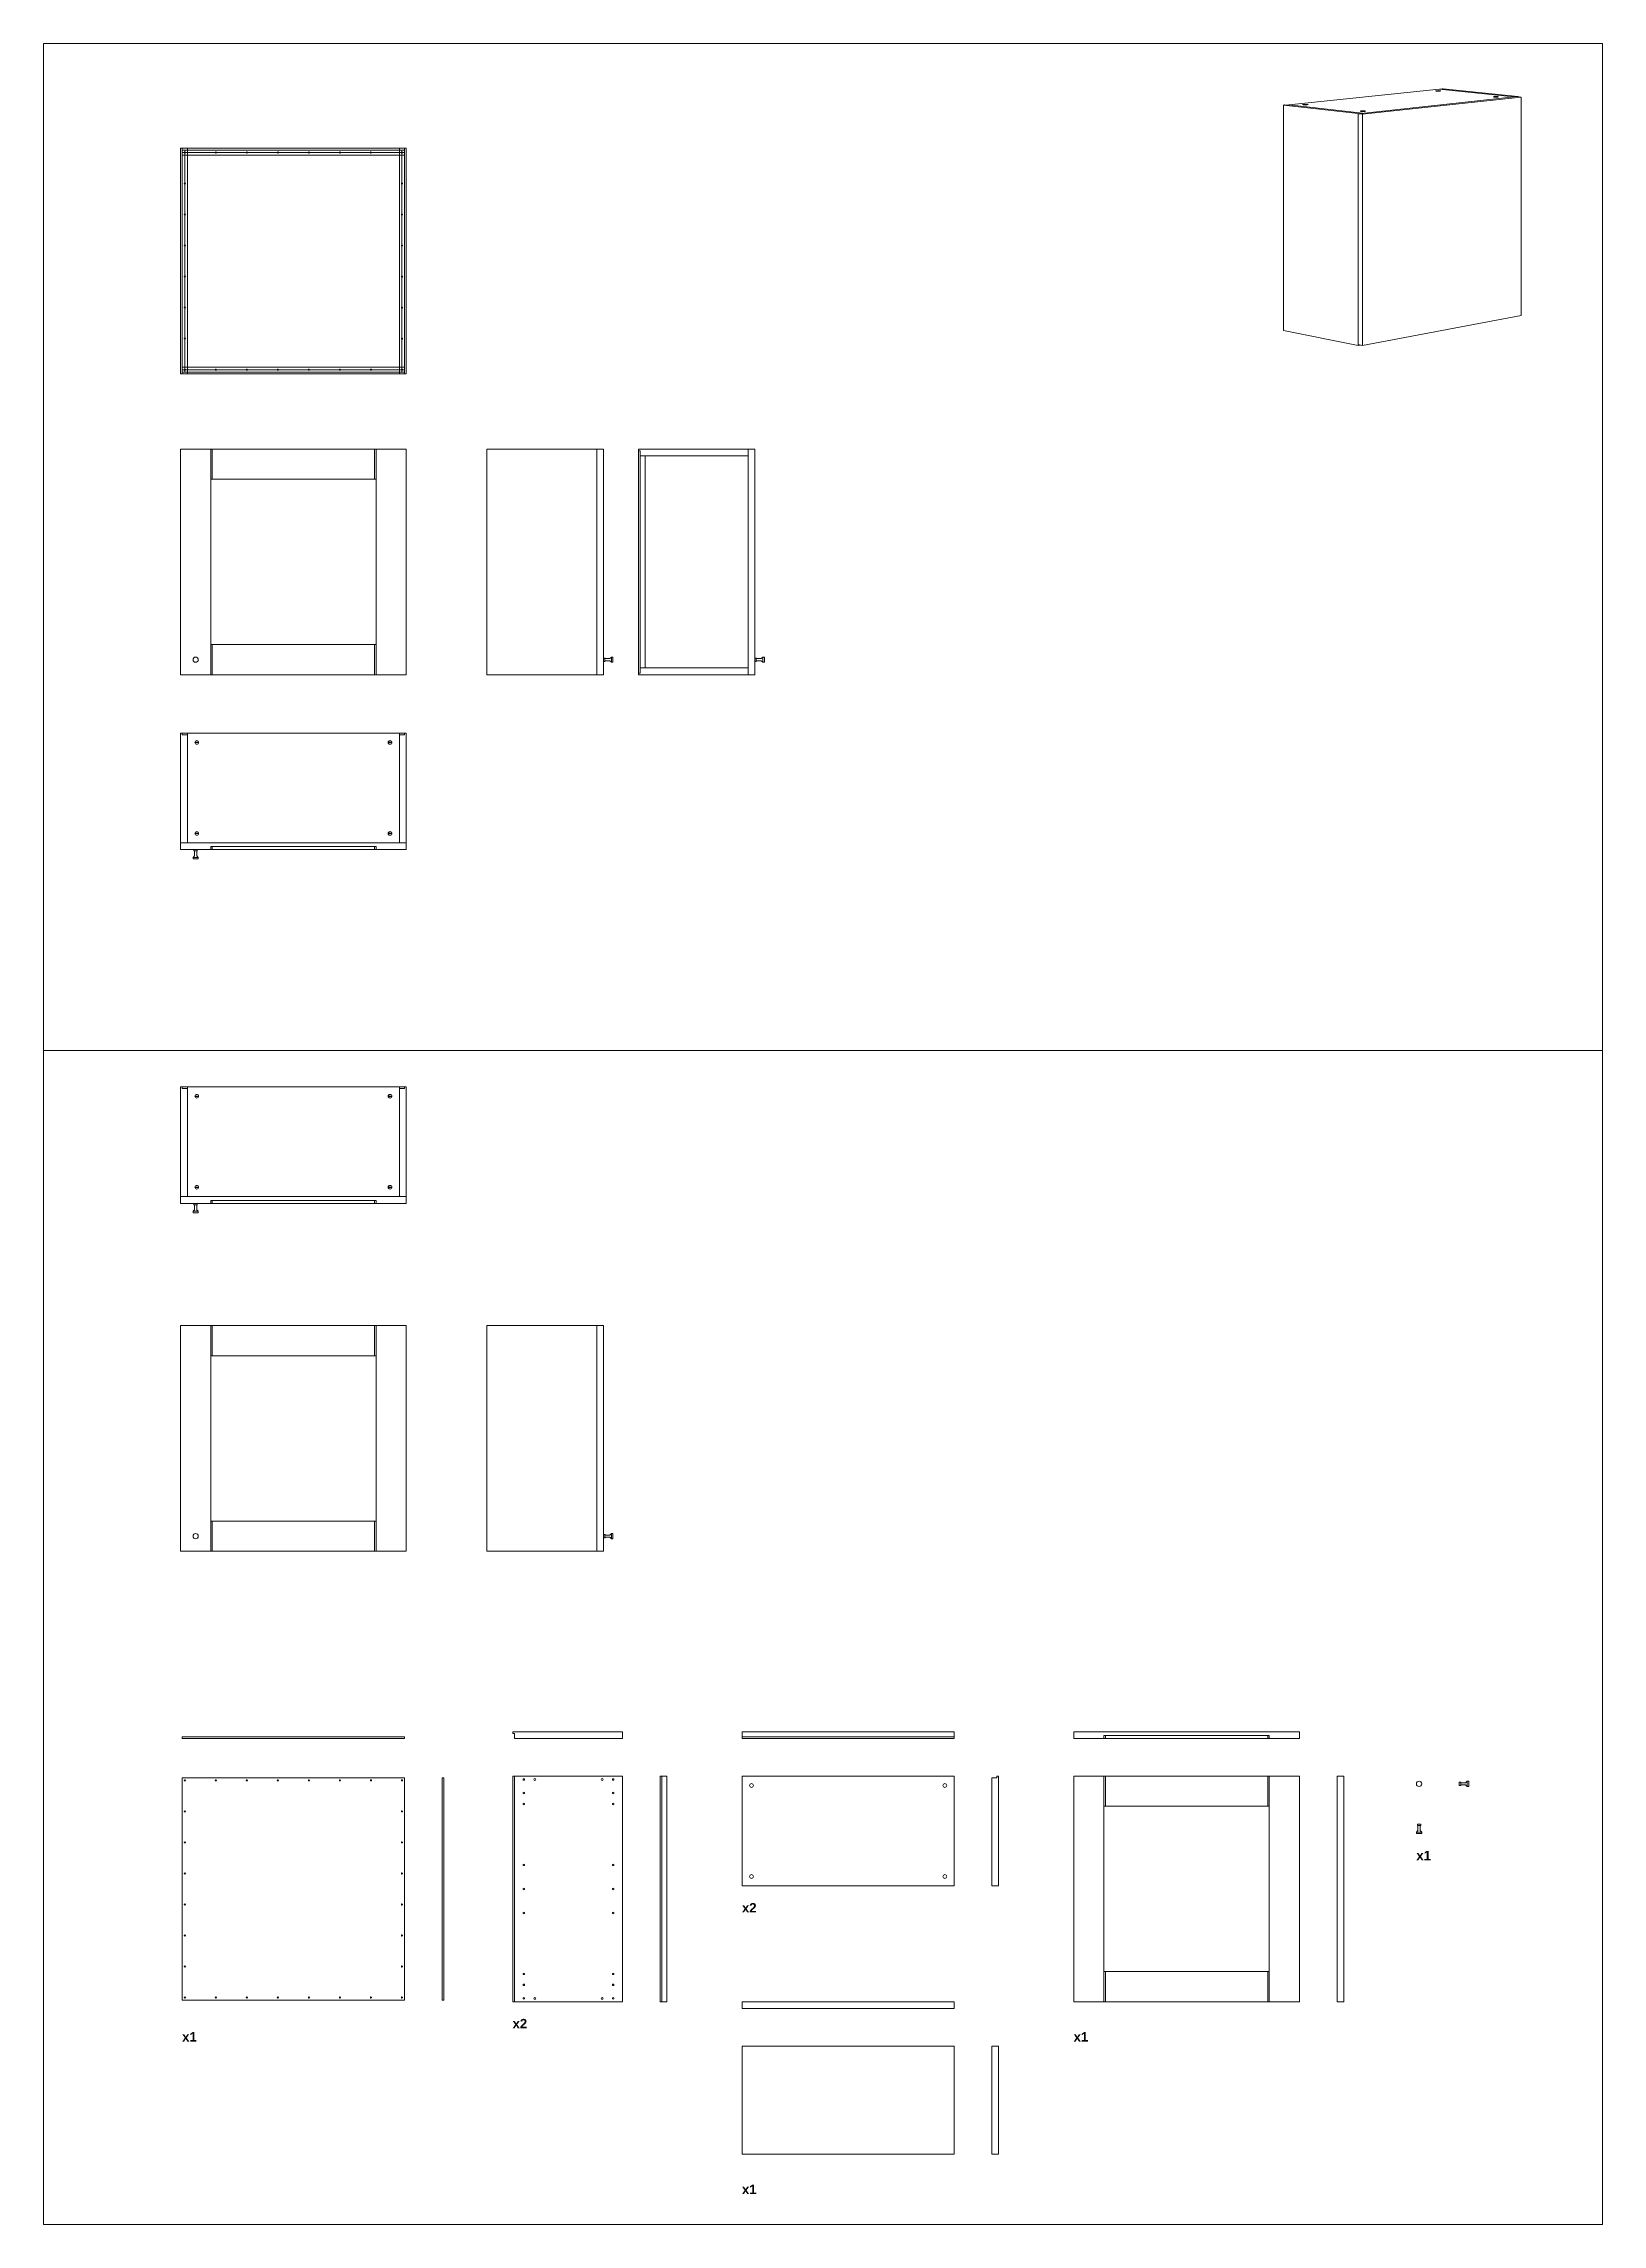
# Model space of a CAD drawing. Header units: centimetres. Extents: x -1165 to 380, y -206 to 683.
# Drawn here: x -34 to 380, y 103 to 683 of the extents above; entities that cross this region are included whole.
import ezdxf

# ---------------------------------------------------------------- set-up
doc = ezdxf.new("R2010")
doc.units = ezdxf.units.CM
doc.header["$MEASUREMENT"] = 0
for name, color, linetype, lineweight in [('A-FURN_Num_Penna__252_Num_Penna__252_Num_Penna__3_Num_Penna__252_Num_Penna__252_Num_Penna__252_Num_Penna__252_Num_Penna__252_Num_Penna__252_Num_Penna__252_Num_Penna__252_Num_Penna__252_Num_Penna__252_Num_Penna__252_Num_Penna__5', 5, 'Continuous', 18), ('A-SECT-PATT_Num_Penna__6_Num_Penna__6_Num_Penna__6_Num_Penna__6_Num_Penna__6_Num_Penna__6_Num_Penna__6_Num_Penna__6_Num_Penna__3_Num_Penna__3_Num_Penna__3_Num_Penna__3_Num_Penna__3_Num_Penna__3', 3, 'Continuous', 18), ('A-SECT-PATT_Num_Penna__6_Num_Penna__6_Num_Penna__6_Num_Penna__6_Num_Penna__6_Num_Penna__6_Num_Penna__6_Num_Penna__6_Num_Penna__5_Num_Penna__5_Num_Penna__5_Num_Penna__5_Num_Penna__5_Num_Penna__5', 5, 'Continuous', 18), ('A-SECT-PATT_Num_Penna__6_Num_Penna__6_Num_Penna__6_Num_Penna__6_Num_Penna__6_Num_Penna__6_Num_Penna__6_Num_Penna__6_Num_Penna__6_Num_Penna__5_Num_Penna__5_Num_Penna__5_Num_Penna__5_Num_Penna__5', 5, 'Continuous', 18), ('A-SECT-PATT_Num_Penna__6_Num_Penna__6_Num_Penna__6_Num_Penna__6_Num_Penna__6_Num_Penna__6_Num_Penna__6_Num_Penna__6_Num_Penna__6_Num_Penna__6_Num_Penna__6_Num_Penna__6_Num_Penna__6_Num_Penna__6', 6, 'Continuous', 18), ('PDF10_Solid Fills_Num_Penna__5_Num_Penna__5_Num_Penna__5_Num_Penna__5_Num_Penna__5_Num_Penna__5_Num_Penna__5_Num_Penna__5', 5, 'Continuous', 18), ('PDF10_Solid Fills_Num_Penna__82_Num_Penna__82_Num_Penna__82_Num_Penna__82_Num_Penna__82_Num_Penna__82_Num_Penna__82_Num_Penna__82', 82, 'Continuous', 18), ('PDF16_Geometry_Num_Penna__5_Num_Penna__5_Num_Penna__5_Num_Penna__5_Num_Penna__5_Num_Penna__5_Num_Penna__5_Num_Penna__5_Num_Penna__5_Num_Penna__5_Num_Penna__5_Num_Penna__5_Num_Penna__5_Num_Penna__5', 5, 'Continuous', 18), ('PDF16_Geometry_Num_Penna__6_Num_Penna__6_Num_Penna__3_Num_Penna__3_Num_Penna__3_Num_Penna__3_Num_Penna__3_Num_Penna__3_Num_Penna__3_Num_Penna__3_Num_Penna__3_Num_Penna__3_Num_Penna__3_Num_Penna__3', 3, 'Continuous', 18), ('PDF16_Geometry_Num_Penna__6_Num_Penna__6_Num_Penna__6_Num_Penna__3_Num_Penna__3_Num_Penna__3_Num_Penna__3_Num_Penna__3_Num_Penna__3_Num_Penna__3_Num_Penna__3_Num_Penna__3_Num_Penna__3_Num_Penna__3', 3, 'Continuous', 18), ('PDF16_Geometry_Num_Penna__6_Num_Penna__6_Num_Penna__6_Num_Penna__3_Num_Penna__3_Num_Penna__3_Num_Penna__3_Num_Penna__3_Num_Penna__9_Num_Penna__9_Num_Penna__9_Num_Penna__9_Num_Penna__9_Num_Penna__9', 9, 'Continuous', 18), ('PDF16_Geometry_Num_Penna__6_Num_Penna__6_Num_Penna__6_Num_Penna__6_Num_Penna__6_Num_Penna__6_Num_Penna__6_Num_Penna__6_Num_Penna__3_Num_Penna__3_Num_Penna__3_Num_Penna__3_Num_Penna__3_Num_Penna__3', 3, 'Continuous', 18), ('PDF16_Geometry_Num_Penna__6_Num_Penna__6_Num_Penna__6_Num_Penna__6_Num_Penna__6_Num_Penna__6_Num_Penna__6_Num_Penna__6_Num_Penna__6_Num_Penna__6_Num_Penna__6_Num_Penna__6_Num_Penna__6_Num_Penna__6', 6, 'Continuous', 18), ('PDF17_Solid Fills_Num_Penna__5_Num_Penna__5_Num_Penna__5_Num_Penna__5_Num_Penna__5_Num_Penna__5', 5, 'Continuous', 18), ('PDF22_Geometry_Num_Penna__1_Num_Penna__255_Num_Penna__255_Num_Penna__6_Num_Penna__6_Num_Penna__6', 6, 'Continuous', 18), ('PDF22_Geometry_Num_Penna__1_Num_Penna__255_Num_Penna__255_Num_Penna__82_Num_Penna__82_Num_Penna__82', 82, 'Continuous', 18), ('PDF22_Geometry_Num_Penna__1_Num_Penna__255_Num_Penna__5_Num_Penna__5_Num_Penna__5', 5, 'Continuous', 18), ('PDF22_Geometry_Num_Penna__1_Num_Penna__255_Num_Penna__6_Num_Penna__6_Num_Penna__6', 6, 'Continuous', 18), ('PDF22_Geometry_Num_Penna__7_Num_Penna__7_Num_Penna__6_Num_Penna__6_Num_Penna__6', 6, 'Continuous', 18), ('PDF22_Solid Fills_Num_Penna__7_Num_Penna__7_Num_Penna__254_Num_Penna__254_Num_Penna__254_Num_Penna__254', 254, 'Continuous', 18), ('PDF22_Solid Fills_Num_Penna__7_Num_Penna__7_Num_Penna__254_Num_Penna__3_Num_Penna__3_Num_Penna__3', 3, 'Continuous', 18), ('PDF22_Solid Fills_Num_Penna__7_Num_Penna__82_Num_Penna__82_Num_Penna__82_Num_Penna__82_Num_Penna__82', 82, 'Continuous', 18), ('PDF2_Geometry_Num_Penna__7_Num_Penna__7_Num_Penna__7_Num_Penna__7_Num_Penna__7_Num_Penna__7', 7, 'Continuous', 18)]:
    doc.layers.add(name, color=color, linetype=linetype, lineweight=lineweight)
doc.layers.add('PDF16_Geometry_Num_Penna__6_Num_Penna__6_Num_Penna__6_Num_Penna__3_Num_Penna__3_Num_Penna__3_Num_Penna__3_Num_Penna__3_Num_Penna__2_Num_Penna__1_Num_Penna__1_Num_Penna__1_Num_Penna__1_Num_Penna__1', color=7, linetype='Continuous', lineweight=18, true_color=0xc6c8ca)
doc.styles.add('GENERATED_STYLE_1', font='Arial Bold.ttf')

msp = doc.modelspace()

# ---------------------------------------------------------------- texts
at = {"layer": 'PDF22_Geometry_Num_Penna__7_Num_Penna__7_Num_Penna__6_Num_Penna__6_Num_Penna__6', "color": 6, "linetype": 'Continuous', "lineweight": 18, "char_height": 2.5, "attachment_point": 2, "style": 'GENERATED_STYLE_1'}
for s, insert in [('\\A1;x1', (332.74, 202.43)), ('\\A1;x2', (153.4, 188.54)), ('\\A1;x2', (92.4, 157.74)), ('\\A1;x1', (4.52, 154.21)), ('\\A1;x1', (241.6, 154.21)), ('\\A1;x1', (153.4, 113.66))]:
    msp.add_mtext(s, dxfattribs=dict(at, insert=insert))

# ---------------------------------------------------------------- linework, layer by layer
at = {"layer": 'A-FURN_Num_Penna__252_Num_Penna__252_Num_Penna__3_Num_Penna__252_Num_Penna__252_Num_Penna__252_Num_Penna__252_Num_Penna__252_Num_Penna__252_Num_Penna__252_Num_Penna__252_Num_Penna__252_Num_Penna__252_Num_Penna__252_Num_Penna__5', "color": 5, "linetype": 'Continuous', "lineweight": 18}
for centre in [(96.35, 221.4), (114.3, 221.4), (96.35, 163.2), (114.3, 163.2)]:
    msp.add_circle(centre, 0.25, dxfattribs=at)
at = {"layer": 'A-SECT-PATT_Num_Penna__6_Num_Penna__6_Num_Penna__6_Num_Penna__6_Num_Penna__6_Num_Penna__6_Num_Penna__6_Num_Penna__6_Num_Penna__3_Num_Penna__3_Num_Penna__3_Num_Penna__3_Num_Penna__3_Num_Penna__3', "color": 3, "linetype": 'Continuous', "lineweight": 18}
for p, q in [((2.62, 655.22), (3.97, 655.22)), ((60.37, 655.22), (61.72, 655.22)), ((2.62, 595.22), (3.97, 595.22)), ((60.37, 595.22), (61.72, 595.22))]:
    msp.add_line(p, q, dxfattribs=at)
at = {"layer": 'A-SECT-PATT_Num_Penna__6_Num_Penna__6_Num_Penna__6_Num_Penna__6_Num_Penna__6_Num_Penna__6_Num_Penna__6_Num_Penna__6_Num_Penna__5_Num_Penna__5_Num_Penna__5_Num_Penna__5_Num_Penna__5_Num_Penna__5', "color": 5, "linetype": 'Continuous', "lineweight": 18}
for centre in [(6.17, 519.22), (6.17, 286.12)]:
    msp.add_circle(centre, 0.7, dxfattribs=at)
at = {"layer": 'A-SECT-PATT_Num_Penna__6_Num_Penna__6_Num_Penna__6_Num_Penna__6_Num_Penna__6_Num_Penna__6_Num_Penna__6_Num_Penna__6_Num_Penna__6_Num_Penna__5_Num_Penna__5_Num_Penna__5_Num_Penna__5_Num_Penna__5', "color": 5, "linetype": 'Continuous', "lineweight": 18}
msp.add_circle((331.53, 220.25), 0.7, dxfattribs=at)
at = {"layer": 'A-SECT-PATT_Num_Penna__6_Num_Penna__6_Num_Penna__6_Num_Penna__6_Num_Penna__6_Num_Penna__6_Num_Penna__6_Num_Penna__6_Num_Penna__6_Num_Penna__6_Num_Penna__6_Num_Penna__6_Num_Penna__6_Num_Penna__6', "color": 6, "linetype": 'Continuous', "lineweight": 18}
for p, q in [((2.17, 655.22), (2.62, 655.22)), ((2.17, 655.22), (2.17, 595.22)), ((2.62, 655.22), (2.62, 595.22)), ((2.62, 654.77), (3.97, 654.77)), ((3.97, 655.22), (3.97, 654.77)), ((3.97, 655.22), (60.37, 655.22)), ((3.97, 654.77), (60.37, 654.77)), ((60.37, 655.22), (60.37, 654.77)), ((60.37, 654.77), (61.72, 654.77)), ((61.72, 655.22), (61.72, 595.22)), ((61.72, 655.22), (62.17, 655.22)), ((61.72, 654.77), (61.72, 654.77)), ((62.17, 655.22), (62.17, 595.22)), ((2.17, 595.22), (60.37, 595.22)), ((2.62, 595.67), (3.97, 595.67)), ((3.97, 595.22), (3.97, 595.67)), ((3.97, 595.67), (60.37, 595.67)), ((60.37, 595.22), (60.37, 595.67)), ((60.37, 595.67), (61.72, 595.67)), ((61.72, 595.22), (62.17, 595.22)), ((2.17, 575.22), (62.17, 575.22)), ((2.17, 575.22), (2.17, 515.22)), ((10.17, 575.22), (10.17, 515.22)), ((10.57, 575.22), (10.57, 567.22)), ((53.77, 575.22), (53.77, 567.22)), ((54.17, 575.22), (54.17, 515.22)), ((62.17, 575.22), (62.17, 515.22)), ((10.17, 567.22), (54.17, 567.22)), ((10.17, 523.22), (54.17, 523.22)), ((10.57, 523.22), (10.57, 515.22)), ((53.77, 523.22), (53.77, 515.22)), ((2.17, 515.22), (62.17, 515.22)), ((10.17, 469.52), (10.17, 468.72)), ((10.57, 469.52), (10.57, 468.72)), ((53.77, 469.52), (53.77, 468.72)), ((54.17, 469.52), (54.17, 468.72)), ((10.17, 375.42), (10.17, 374.62)), ((10.57, 375.42), (10.57, 374.62)), ((53.77, 375.42), (53.77, 374.62)), ((54.17, 375.42), (54.17, 374.62)), ((2.17, 342.12), (62.17, 342.12)), ((2.17, 342.12), (2.17, 282.12)), ((10.17, 342.12), (10.17, 282.12)), ((10.57, 342.12), (10.57, 334.12)), ((53.77, 342.12), (53.77, 334.12)), ((54.17, 342.12), (54.17, 282.12)), ((62.17, 342.12), (62.17, 282.12)), ((10.17, 334.12), (54.17, 334.12)), ((10.17, 290.12), (54.17, 290.12)), ((10.57, 290.12), (10.57, 282.12)), ((53.77, 290.12), (53.77, 282.12)), ((2.17, 282.12), (62.17, 282.12)), ((2.62, 232.75), (2.62, 232.3)), ((2.62, 232.75), (61.72, 232.75)), ((2.62, 232.3), (3.97, 232.3)), ((3.97, 232.3), (60.37, 232.3)), ((60.37, 232.3), (61.72, 232.3)), ((61.72, 232.75), (61.72, 232.3)), ((247.7, 233.1), (247.7, 232.3)), ((248.1, 233.1), (248.1, 232.3)), ((291.3, 233.1), (291.3, 232.3)), ((291.7, 233.1), (291.7, 232.3)), ((2.62, 221.85), (2.62, 162.75)), ((2.62, 221.85), (3.97, 221.85)), ((3.97, 221.85), (60.37, 221.85)), ((60.37, 221.85), (61.72, 221.85)), ((61.72, 221.85), (61.72, 162.75)), ((71.72, 221.85), (71.72, 162.75)), ((71.72, 221.85), (72.17, 221.85)), ((72.17, 221.85), (72.17, 162.75)), ((90.5, 222.3), (119.7, 222.3)), ((90.5, 222.3), (90.5, 162.3)), ((90.95, 222.3), (90.95, 162.3)), ((119.7, 222.3), (119.7, 162.3)), ((239.7, 222.3), (299.7, 222.3)), ((239.7, 222.3), (239.7, 162.3)), ((247.7, 222.3), (247.7, 162.3)), ((248.1, 222.3), (248.1, 214.3)), ((291.3, 222.3), (291.3, 214.3)), ((291.7, 222.3), (291.7, 162.3)), ((299.7, 222.3), (299.7, 162.3)), ((247.7, 214.3), (291.7, 214.3)), ((247.7, 170.3), (291.7, 170.3)), ((248.1, 170.3), (248.1, 162.3)), ((291.3, 170.3), (291.3, 162.3)), ((2.62, 162.75), (3.97, 162.75)), ((3.97, 162.75), (60.37, 162.75)), ((60.37, 162.75), (61.72, 162.75)), ((71.72, 162.75), (72.17, 162.75)), ((90.5, 162.3), (119.7, 162.3)), ((239.7, 162.3), (299.7, 162.3))]:
    msp.add_line(p, q, dxfattribs=at)
at = {"layer": 'PDF10_Solid Fills_Num_Penna__5_Num_Penna__5_Num_Penna__5_Num_Penna__5_Num_Penna__5_Num_Penna__5_Num_Penna__5_Num_Penna__5', "color": 5, "linetype": 'Continuous', "lineweight": 18}
for p, q in [((6.72, 497.27), (6.21, 497.27)), ((6.72, 497.17), (6.21, 497.17)), ((57.61, 497.27), (58.12, 497.27)), ((57.61, 497.17), (58.12, 497.17)), ((6.72, 473.07), (6.21, 473.07)), ((6.72, 472.97), (6.21, 472.97)), ((57.61, 473.07), (58.12, 473.07)), ((57.61, 472.97), (58.12, 472.97)), ((6.72, 403.17), (6.21, 403.17)), ((6.72, 403.07), (6.21, 403.07)), ((57.61, 403.17), (58.12, 403.17)), ((57.61, 403.07), (58.12, 403.07)), ((6.72, 378.97), (6.21, 378.97)), ((6.72, 378.87), (6.21, 378.87)), ((57.61, 378.97), (58.12, 378.97)), ((57.61, 378.87), (58.12, 378.87))]:
    msp.add_line(p, q, dxfattribs=at)
for centre in [(6.47, 497.22), (57.87, 497.22), (6.47, 473.02), (57.87, 473.02), (6.47, 403.12), (57.87, 403.12), (6.47, 378.92), (57.87, 378.92), (154, 219.8), (205.4, 219.8), (154, 195.6), (205.4, 195.6)]:
    msp.add_circle(centre, 0.5, dxfattribs=at)
for centre, start, end in [((6.21, 497.22), 90, 270), ((6.72, 497.22), 270, 90), ((57.61, 497.22), 90, 270), ((58.12, 497.22), 270, 90), ((6.21, 473.02), 90, 270), ((6.72, 473.02), 270, 90), ((57.61, 473.02), 90, 270), ((58.12, 473.02), 270, 90), ((6.21, 403.12), 90, 270), ((6.72, 403.12), 270, 90), ((57.61, 403.12), 90, 270), ((58.12, 403.12), 270, 90), ((6.21, 378.92), 90, 270), ((6.72, 378.92), 270, 90), ((57.61, 378.92), 90, 270), ((58.12, 378.92), 270, 90)]:
    msp.add_arc(centre, 0.05, start, end, dxfattribs=at)
at = {"layer": 'PDF10_Solid Fills_Num_Penna__82_Num_Penna__82_Num_Penna__82_Num_Penna__82_Num_Penna__82_Num_Penna__82_Num_Penna__82_Num_Penna__82', "color": 82, "linetype": 'Continuous', "lineweight": 18}
for p, q in [((5.97, 497.27), (5.97, 497.27)), ((5.97, 497.17), (5.97, 497.17)), ((6.97, 497.27), (6.96, 497.27)), ((6.97, 497.17), (6.96, 497.17)), ((57.37, 497.27), (57.37, 497.27)), ((57.37, 497.17), (57.37, 497.17)), ((58.36, 497.27), (58.37, 497.27)), ((58.36, 497.17), (58.37, 497.17)), ((5.97, 403.17), (5.97, 403.17)), ((5.97, 403.07), (5.97, 403.07)), ((6.97, 403.17), (6.96, 403.17)), ((6.97, 403.07), (6.96, 403.07)), ((57.37, 403.17), (57.37, 403.17)), ((57.37, 403.07), (57.37, 403.07)), ((58.36, 403.17), (58.37, 403.17)), ((58.36, 403.07), (58.37, 403.07))]:
    msp.add_line(p, q, dxfattribs=at)
at = {"layer": 'PDF16_Geometry_Num_Penna__5_Num_Penna__5_Num_Penna__5_Num_Penna__5_Num_Penna__5_Num_Penna__5_Num_Penna__5_Num_Penna__5_Num_Penna__5_Num_Penna__5_Num_Penna__5_Num_Penna__5_Num_Penna__5_Num_Penna__5', "color": 5, "linetype": 'Continuous', "lineweight": 18}
for p, q in [((115, 519.67), (114.63, 519.67)), ((114.63, 519.67), (114.63, 518.78)), ((115, 518.78), (114.63, 518.78)), ((115, 519.67), (115, 518.78)), ((116.3, 519.52), (115.14, 519.52)), ((116.3, 518.92), (115.14, 518.92)), ((116.74, 519.92), (116.3, 519.52)), ((116.74, 518.52), (116.3, 518.92)), ((117.13, 519.92), (116.74, 519.92)), ((116.74, 519.92), (116.74, 518.52)), ((117.13, 518.52), (116.74, 518.52)), ((117.13, 519.92), (117.13, 518.52)), ((155.27, 519.67), (154.91, 519.67)), ((154.91, 519.67), (154.91, 518.78)), ((155.27, 518.78), (154.91, 518.78)), ((155.27, 519.67), (155.27, 518.78)), ((156.58, 519.52), (155.42, 519.52)), ((156.58, 518.92), (155.42, 518.92)), ((157.02, 519.92), (156.58, 519.52)), ((157.02, 518.52), (156.58, 518.92)), ((157.41, 519.92), (157.02, 519.92)), ((157.02, 519.92), (157.02, 518.52)), ((157.41, 518.52), (157.02, 518.52)), ((157.41, 519.92), (157.41, 518.52)), ((5.47, 466.62), (5.87, 467.05)), ((6.87, 466.62), (5.47, 466.62)), ((5.47, 466.22), (5.47, 466.62)), ((6.87, 466.22), (5.47, 466.22)), ((6.61, 468.72), (5.72, 468.72)), ((5.72, 468.36), (5.72, 468.72)), ((6.61, 468.36), (5.72, 468.36)), ((5.87, 467.05), (5.87, 468.21)), ((6.46, 467.05), (6.46, 468.21)), ((6.87, 466.62), (6.46, 467.05)), ((6.61, 468.36), (6.61, 468.72)), ((6.87, 466.22), (6.87, 466.62)), ((5.47, 372.52), (5.87, 372.95)), ((6.87, 372.52), (5.47, 372.52)), ((5.47, 372.12), (5.47, 372.52)), ((6.87, 372.12), (5.47, 372.12)), ((6.61, 374.62), (5.72, 374.62)), ((5.72, 374.26), (5.72, 374.62)), ((6.61, 374.26), (5.72, 374.26)), ((5.87, 372.95), (5.87, 374.11)), ((6.46, 372.95), (6.46, 374.11)), ((6.87, 372.52), (6.46, 372.95)), ((6.61, 374.26), (6.61, 374.62)), ((6.87, 372.12), (6.87, 372.52)), ((115, 286.57), (114.63, 286.57)), ((114.63, 286.57), (114.63, 285.68)), ((115, 285.68), (114.63, 285.68)), ((115, 286.57), (115, 285.68)), ((116.3, 286.42), (115.14, 286.42)), ((116.3, 285.83), (115.14, 285.83)), ((116.74, 286.82), (116.3, 286.42)), ((116.74, 285.42), (116.3, 285.83)), ((117.13, 286.82), (116.74, 286.82)), ((116.74, 286.82), (116.74, 285.42)), ((117.13, 285.42), (116.74, 285.42)), ((117.13, 286.82), (117.13, 285.42)), ((342.6, 220.69), (342.23, 220.69)), ((342.23, 220.69), (342.23, 219.8)), ((342.6, 220.69), (342.6, 219.8)), ((343.9, 220.54), (342.74, 220.54)), ((344.34, 220.95), (343.9, 220.54)), ((344.73, 220.95), (344.34, 220.95)), ((344.34, 220.95), (344.34, 219.55)), ((344.73, 220.95), (344.73, 219.55)), ((342.6, 219.8), (342.23, 219.8)), ((343.9, 219.95), (342.74, 219.95)), ((344.34, 219.55), (343.9, 219.95)), ((344.73, 219.55), (344.34, 219.55)), ((331.98, 209.55), (331.08, 209.55)), ((331.08, 209.18), (331.08, 209.55)), ((331.98, 209.18), (331.08, 209.18)), ((331.23, 207.87), (331.23, 209.03)), ((331.83, 207.87), (331.83, 209.03)), ((331.98, 209.18), (331.98, 209.55)), ((330.83, 207.44), (331.23, 207.87)), ((332.23, 207.44), (330.83, 207.44)), ((330.83, 207.05), (330.83, 207.44)), ((332.23, 207.05), (330.83, 207.05)), ((332.23, 207.44), (331.83, 207.87)), ((332.23, 207.05), (332.23, 207.44))]:
    msp.add_line(p, q, dxfattribs=at)
for centre, start, end in [((115.14, 519.67), 180, 270), ((115.14, 518.78), 90, 180), ((155.42, 519.67), 180, 270), ((155.42, 518.78), 90, 180), ((5.72, 468.21), 0, 90), ((6.61, 468.21), 90, 180), ((5.72, 374.11), 0, 90), ((6.61, 374.11), 90, 180), ((115.14, 286.57), 180, 270), ((115.14, 285.68), 90, 180), ((342.74, 220.69), 180, 270), ((342.74, 219.8), 90, 180), ((331.08, 209.03), 0, 90), ((331.98, 209.03), 90, 180)]:
    msp.add_arc(centre, 0.148, start, end, dxfattribs=at)
at = {"layer": 'PDF16_Geometry_Num_Penna__6_Num_Penna__6_Num_Penna__3_Num_Penna__3_Num_Penna__3_Num_Penna__3_Num_Penna__3_Num_Penna__3_Num_Penna__3_Num_Penna__3_Num_Penna__3_Num_Penna__3_Num_Penna__3_Num_Penna__3', "color": 3, "linetype": 'Continuous', "lineweight": 18}
for p, q in [((2.62, 499.72), (3.97, 499.72)), ((60.37, 499.72), (61.72, 499.72)), ((2.62, 405.62), (3.97, 405.62)), ((60.37, 405.62), (61.72, 405.62))]:
    msp.add_line(p, q, dxfattribs=at)
at = {"layer": 'PDF16_Geometry_Num_Penna__6_Num_Penna__6_Num_Penna__6_Num_Penna__3_Num_Penna__3_Num_Penna__3_Num_Penna__3_Num_Penna__3_Num_Penna__2_Num_Penna__1_Num_Penna__1_Num_Penna__1_Num_Penna__1_Num_Penna__1', "color": 9, "linetype": 'Continuous', "lineweight": 18, "true_color": 0xc6c8ca}
msp.add_line((3.29, 654.77), (3.29, 595.67), dxfattribs=at)
at = {"layer": 'PDF16_Geometry_Num_Penna__6_Num_Penna__6_Num_Penna__6_Num_Penna__3_Num_Penna__3_Num_Penna__3_Num_Penna__3_Num_Penna__3_Num_Penna__3_Num_Penna__3_Num_Penna__3_Num_Penna__3_Num_Penna__3_Num_Penna__3', "color": 3, "linetype": 'Continuous', "lineweight": 18}
for p, q in [((2.62, 653.42), (61.72, 653.42)), ((3.97, 654.77), (3.97, 595.67)), ((60.37, 654.77), (60.37, 595.67)), ((2.62, 597.02), (61.72, 597.02))]:
    msp.add_line(p, q, dxfattribs=at)
at = {"layer": 'PDF16_Geometry_Num_Penna__6_Num_Penna__6_Num_Penna__6_Num_Penna__3_Num_Penna__3_Num_Penna__3_Num_Penna__3_Num_Penna__3_Num_Penna__9_Num_Penna__9_Num_Penna__9_Num_Penna__9_Num_Penna__9_Num_Penna__9', "color": 9, "linetype": 'Continuous', "lineweight": 18}
for p, q in [((2.62, 654.1), (61.72, 654.1)), ((61.04, 654.77), (61.04, 595.67)), ((2.62, 596.35), (61.72, 596.35))]:
    msp.add_line(p, q, dxfattribs=at)
at = {"layer": 'PDF16_Geometry_Num_Penna__6_Num_Penna__6_Num_Penna__6_Num_Penna__6_Num_Penna__6_Num_Penna__6_Num_Penna__6_Num_Penna__6_Num_Penna__3_Num_Penna__3_Num_Penna__3_Num_Penna__3_Num_Penna__3_Num_Penna__3', "color": 3, "linetype": 'Continuous', "lineweight": 18}
msp.add_line((125.71, 517.02), (125.71, 573.42), dxfattribs=at)
at = {"layer": 'PDF16_Geometry_Num_Penna__6_Num_Penna__6_Num_Penna__6_Num_Penna__6_Num_Penna__6_Num_Penna__6_Num_Penna__6_Num_Penna__6_Num_Penna__6_Num_Penna__6_Num_Penna__6_Num_Penna__6_Num_Penna__6_Num_Penna__6', "color": 6, "linetype": 'Continuous', "lineweight": 18}
for p, q in [((83.63, 515.22), (83.63, 575.22)), ((83.63, 575.22), (114.63, 575.22)), ((112.83, 575.22), (112.83, 515.22)), ((114.63, 575.22), (114.63, 515.22)), ((123.91, 515.22), (123.91, 575.22)), ((123.91, 575.22), (154.91, 575.22)), ((123.91, 574.77), (124.36, 574.77)), ((124.36, 515.67), (124.36, 574.77)), ((153.11, 575.22), (153.11, 515.22)), ((154.91, 575.22), (154.91, 515.22)), ((124.36, 573.42), (153.11, 573.42)), ((124.36, 517.02), (153.11, 517.02)), ((83.63, 515.22), (114.63, 515.22)), ((123.91, 515.67), (124.36, 515.67)), ((123.91, 515.22), (154.91, 515.22)), ((2.17, 499.72), (2.62, 499.72)), ((2.17, 499.72), (2.17, 468.72)), ((2.62, 499.72), (2.62, 499.27)), ((2.62, 499.27), (3.97, 499.27)), ((3.97, 499.72), (3.97, 470.52)), ((3.97, 499.72), (60.37, 499.72)), ((60.37, 499.72), (60.37, 470.52)), ((61.72, 499.27), (60.37, 499.27)), ((61.72, 499.72), (61.72, 499.27)), ((61.72, 499.72), (62.17, 499.72)), ((62.17, 499.72), (62.17, 468.72)), ((2.17, 470.52), (62.17, 470.52)), ((2.17, 468.72), (10.17, 468.72)), ((10.17, 469.52), (54.17, 469.52)), ((10.57, 468.72), (53.77, 468.72)), ((54.17, 468.72), (62.17, 468.72)), ((2.17, 405.62), (2.62, 405.62)), ((2.17, 405.62), (2.17, 374.62)), ((2.62, 405.62), (2.62, 405.17)), ((2.62, 405.17), (3.97, 405.17)), ((3.97, 405.62), (3.97, 376.42)), ((3.97, 405.62), (60.37, 405.62)), ((60.37, 405.62), (60.37, 376.42)), ((61.72, 405.17), (60.37, 405.17)), ((61.72, 405.62), (61.72, 405.17)), ((61.72, 405.62), (62.17, 405.62)), ((62.17, 405.62), (62.17, 374.62)), ((2.17, 376.42), (62.17, 376.42)), ((2.17, 374.62), (10.17, 374.62)), ((10.17, 375.42), (54.17, 375.42)), ((10.57, 374.62), (53.77, 374.62)), ((54.17, 374.62), (62.17, 374.62)), ((83.63, 282.12), (83.63, 342.12)), ((83.63, 342.12), (114.63, 342.12)), ((112.83, 342.12), (112.83, 282.12)), ((114.63, 342.12), (114.63, 282.12)), ((83.63, 282.12), (114.63, 282.12)), ((90.5, 234.1), (119.7, 234.1)), ((90.5, 233.65), (90.5, 234.1)), ((90.5, 233.65), (90.95, 233.65)), ((90.95, 233.65), (90.95, 232.3)), ((90.95, 232.3), (119.7, 232.3)), ((119.7, 232.3), (119.7, 234.1)), ((151.5, 232.75), (207.9, 232.75)), ((239.7, 234.1), (239.7, 232.3)), ((239.7, 234.1), (299.7, 234.1)), ((239.7, 232.3), (247.7, 232.3)), ((247.7, 233.1), (291.7, 233.1)), ((248.1, 232.3), (291.3, 232.3)), ((291.7, 232.3), (299.7, 232.3)), ((299.7, 234.1), (299.7, 232.3)), ((131.5, 222.3), (129.7, 222.3)), ((129.7, 162.3), (129.7, 222.3)), ((130.15, 162.3), (130.15, 222.3)), ((131.5, 162.3), (131.5, 222.3)), ((151.5, 222.3), (151.5, 193.1)), ((151.5, 222.3), (207.9, 222.3)), ((207.9, 222.3), (207.9, 193.1)), ((219.25, 222.3), (219.25, 221.85)), ((309.7, 222.3), (309.7, 162.3)), ((311.5, 222.3), (311.5, 162.3)), ((151.5, 193.1), (207.9, 193.1)), ((129.7, 162.3), (131.5, 162.3)), ((151.5, 150.5), (151.5, 121.75)), ((151.5, 150.5), (207.9, 150.5)), ((207.9, 150.5), (207.9, 121.75)), ((151.5, 121.75), (207.9, 121.75))]:
    msp.add_line(p, q, dxfattribs=at)
at = {"layer": 'PDF17_Solid Fills_Num_Penna__5_Num_Penna__5_Num_Penna__5_Num_Penna__5_Num_Penna__5_Num_Penna__5', "color": 5, "linetype": 'Continuous', "lineweight": 18}
for centre in [(3.29, 654.1), (11.54, 654.1), (19.79, 654.1), (28.04, 654.1), (36.29, 654.1), (44.54, 654.1), (52.79, 654.1), (61.04, 654.1), (3.29, 645.85), (61.04, 645.85), (3.29, 637.6), (61.04, 637.6), (3.29, 629.35), (61.04, 629.35), (3.29, 621.1), (61.04, 621.1), (3.29, 612.85), (61.04, 612.85), (3.29, 604.6), (61.04, 604.6), (3.29, 596.35), (11.54, 596.35), (19.79, 596.35), (28.04, 596.35), (36.29, 596.35), (44.54, 596.35), (52.79, 596.35), (61.04, 596.35), (3.29, 221.17), (11.54, 221.17), (19.79, 221.17), (28.04, 221.17), (36.29, 221.17), (44.54, 221.17), (52.79, 221.17), (61.04, 221.17), (3.29, 212.92), (61.04, 212.92), (3.29, 204.67), (61.04, 204.67), (3.29, 196.42), (61.04, 196.42), (3.29, 188.17), (61.04, 188.17), (3.29, 179.92), (61.04, 179.92), (3.29, 171.67), (61.04, 171.67), (3.29, 163.42), (11.54, 163.42), (19.79, 163.42), (28.04, 163.42), (36.29, 163.42), (44.54, 163.42), (52.79, 163.42), (61.04, 163.42)]:
    msp.add_circle(centre, 0.15, dxfattribs=at)
at = {"layer": 'PDF22_Geometry_Num_Penna__1_Num_Penna__255_Num_Penna__255_Num_Penna__6_Num_Penna__6_Num_Penna__6', "color": 6, "linetype": 'Continuous', "lineweight": 18}
for p, q in [((309.7, 222.3), (311.5, 222.3)), ((309.7, 162.3), (311.5, 162.3))]:
    msp.add_line(p, q, dxfattribs=at)
at = {"layer": 'PDF22_Geometry_Num_Penna__1_Num_Penna__255_Num_Penna__255_Num_Penna__82_Num_Penna__82_Num_Penna__82', "color": 82, "linetype": 'Continuous', "lineweight": 18}
for p, q in [((380.27, 415.27), (-34.26, 415.27)), ((-34.26, 415.27), (-34.26, 103.09)), ((380.27, 103.09), (380.27, 415.27)), ((-34.26, 103.09), (380.27, 103.09))]:
    msp.add_line(p, q, dxfattribs=at)
at = {"layer": 'PDF22_Geometry_Num_Penna__1_Num_Penna__255_Num_Penna__5_Num_Penna__5_Num_Penna__5', "color": 5, "linetype": 'Continuous', "lineweight": 18}
for centre in [(93.45, 221.4), (117.2, 221.4), (93.45, 217.8), (93.45, 214.9), (117.2, 217.8), (117.2, 214.9), (93.45, 198.7), (117.2, 198.7), (93.45, 192.3), (117.2, 192.3), (93.45, 185.9), (117.2, 185.9), (93.45, 169.7), (117.2, 169.7), (93.45, 166.8), (93.45, 163.2), (117.2, 166.8), (117.2, 163.2)]:
    msp.add_circle(centre, 0.2, dxfattribs=at)
at = {"layer": 'PDF22_Geometry_Num_Penna__1_Num_Penna__255_Num_Penna__6_Num_Penna__6_Num_Penna__6', "color": 6, "linetype": 'Continuous', "lineweight": 18}
for p, q in [((151.5, 234.1), (151.5, 232.3)), ((207.9, 234.1), (151.5, 234.1)), ((151.5, 232.3), (207.9, 232.3)), ((207.9, 232.3), (207.9, 234.1)), ((219.25, 221.85), (217.9, 221.85)), ((217.9, 221.85), (217.9, 193.1)), ((219.7, 222.3), (219.25, 222.3)), ((219.7, 193.1), (219.7, 222.3)), ((217.9, 193.1), (219.7, 193.1)), ((151.5, 162.3), (151.5, 160.5)), ((207.9, 162.3), (151.5, 162.3)), ((151.5, 160.5), (207.9, 160.5)), ((207.9, 160.5), (207.9, 162.3)), ((219.7, 150.5), (217.9, 150.5)), ((217.9, 150.5), (217.9, 121.75)), ((219.7, 121.75), (219.7, 150.5)), ((217.9, 121.75), (219.7, 121.75))]:
    msp.add_line(p, q, dxfattribs=at)
at = {"layer": 'PDF22_Solid Fills_Num_Penna__7_Num_Penna__7_Num_Penna__254_Num_Penna__254_Num_Penna__254_Num_Penna__254', "color": 254, "linetype": 'Continuous', "lineweight": 18}
for p, q in [((10.17, 468.72), (10.57, 468.72)), ((53.77, 468.72), (54.17, 468.72)), ((10.17, 374.62), (10.57, 374.62)), ((53.77, 374.62), (54.17, 374.62))]:
    msp.add_line(p, q, dxfattribs=at)
at = {"layer": 'PDF22_Solid Fills_Num_Penna__7_Num_Penna__7_Num_Penna__254_Num_Penna__3_Num_Penna__3_Num_Penna__3', "color": 3, "linetype": 'Continuous', "lineweight": 18}
for p, q in [((247.7, 232.3), (248.1, 232.3)), ((291.3, 232.3), (291.7, 232.3))]:
    msp.add_line(p, q, dxfattribs=at)
at = {"layer": 'PDF22_Solid Fills_Num_Penna__7_Num_Penna__82_Num_Penna__82_Num_Penna__82_Num_Penna__82_Num_Penna__82', "color": 82, "linetype": 'Continuous', "lineweight": 18}
for p, q in [((-34.26, 683.07), (380.27, 683.07)), ((-34.26, 683.07), (-34.26, 103.09)), ((380.27, 683.07), (380.27, 103.09)), ((380.27, 103.09), (-34.26, 103.09))]:
    msp.add_line(p, q, dxfattribs=at)
at = {"layer": 'PDF2_Geometry_Num_Penna__7_Num_Penna__7_Num_Penna__7_Num_Penna__7_Num_Penna__7_Num_Penna__7', "color": 7, "linetype": 'Continuous', "lineweight": 18, "flags": 128}
for points in [[(336.84, 670.92), (296.91, 666.83)], [(357.59, 668.97), (315.33, 664.4)], [(358.72, 668.85), (316.46, 664.28)], [(336.84, 670.92), (356.68, 668.88), (356.68, 668.87)], [(337.04, 670.94), (337.84, 671.03)], [(337.04, 670.9), (337.04, 670.94)], [(337.84, 671.03), (337.64, 671.05), (337.91, 671.07)], [(357.79, 669.04), (337.91, 671.07)], [(358.72, 668.85), (357.59, 668.97)], [(357.79, 668.95), (357.79, 669.04)], [(358.72, 610.77), (358.72, 668.85)], [(295.48, 666.73), (315.33, 664.46)], [(315.33, 602.75), (295.48, 606.73), (295.48, 666.73)], [(295.98, 666.74), (295.78, 666.76), (295.53, 666.75)], [(296.88, 666.83), (295.98, 666.74)], [(296.88, 666.83), (316.52, 664.59)], [(315.33, 664.46), (315.33, 602.75)], [(315.33, 664.4), (315.33, 603.01)], [(316.46, 602.78), (316.46, 664.28), (315.33, 664.4)], [(316.52, 664.59), (316.52, 664.53)], [(358.72, 610.77), (316.46, 602.78), (315.33, 603.01)], [(315.99, 602.87), (315.33, 602.75)]]:
    msp.add_lwpolyline(points, dxfattribs=at)
at = {"layer": 'PDF2_Geometry_Num_Penna__7_Num_Penna__7_Num_Penna__7_Num_Penna__7_Num_Penna__7_Num_Penna__7', "color": 7, "linetype": 'Continuous', "lineweight": 18}
for points in [[(335.88, 670.48), (335.88, 670.53), (336.2, 670.57), (336.6, 670.57)], [(336.6, 670.38), (336.2, 670.38), (335.88, 670.43), (335.88, 670.48)], [(336.6, 670.57), (336.99, 670.57), (337.31, 670.53), (337.31, 670.48)], [(337.31, 670.48), (337.31, 670.43), (336.99, 670.38), (336.6, 670.38)], [(351.24, 668.9), (351.24, 668.95), (351.57, 668.99), (351.97, 668.99)], [(351.97, 668.81), (351.57, 668.81), (351.24, 668.85), (351.24, 668.9)], [(351.97, 668.99), (352.37, 668.99), (352.69, 668.95), (352.69, 668.9)], [(352.69, 668.9), (352.69, 668.85), (352.37, 668.81), (351.97, 668.81)], [(300.49, 666.84), (300.49, 666.9), (300.83, 666.94), (301.24, 666.94)], [(301.24, 666.74), (300.83, 666.74), (300.49, 666.79), (300.49, 666.84)], [(301.24, 666.94), (301.65, 666.94), (301.99, 666.9), (301.99, 666.84)], [(301.99, 666.84), (301.99, 666.79), (301.65, 666.74), (301.24, 666.74)], [(315.83, 665.1), (315.83, 665.15), (316.18, 665.2), (316.6, 665.2)], [(316.6, 664.99), (316.18, 664.99), (315.83, 665.04), (315.83, 665.1)], [(316.6, 665.2), (317.02, 665.2), (317.37, 665.15), (317.37, 665.1)], [(317.37, 665.1), (317.37, 665.04), (317.02, 664.99), (316.6, 664.99)]]:
    msp.add_open_spline(points, degree=3, dxfattribs=at)

msp.set_redraw_order([(e.dxf.handle, doc.entitydb.next_handle()) for e in msp.query("TEXT MTEXT ATTDEF DIMENSION ARC_DIMENSION")])  # texts and dimensions are drawn at this point

doc.saveas('drawing.dxf')
